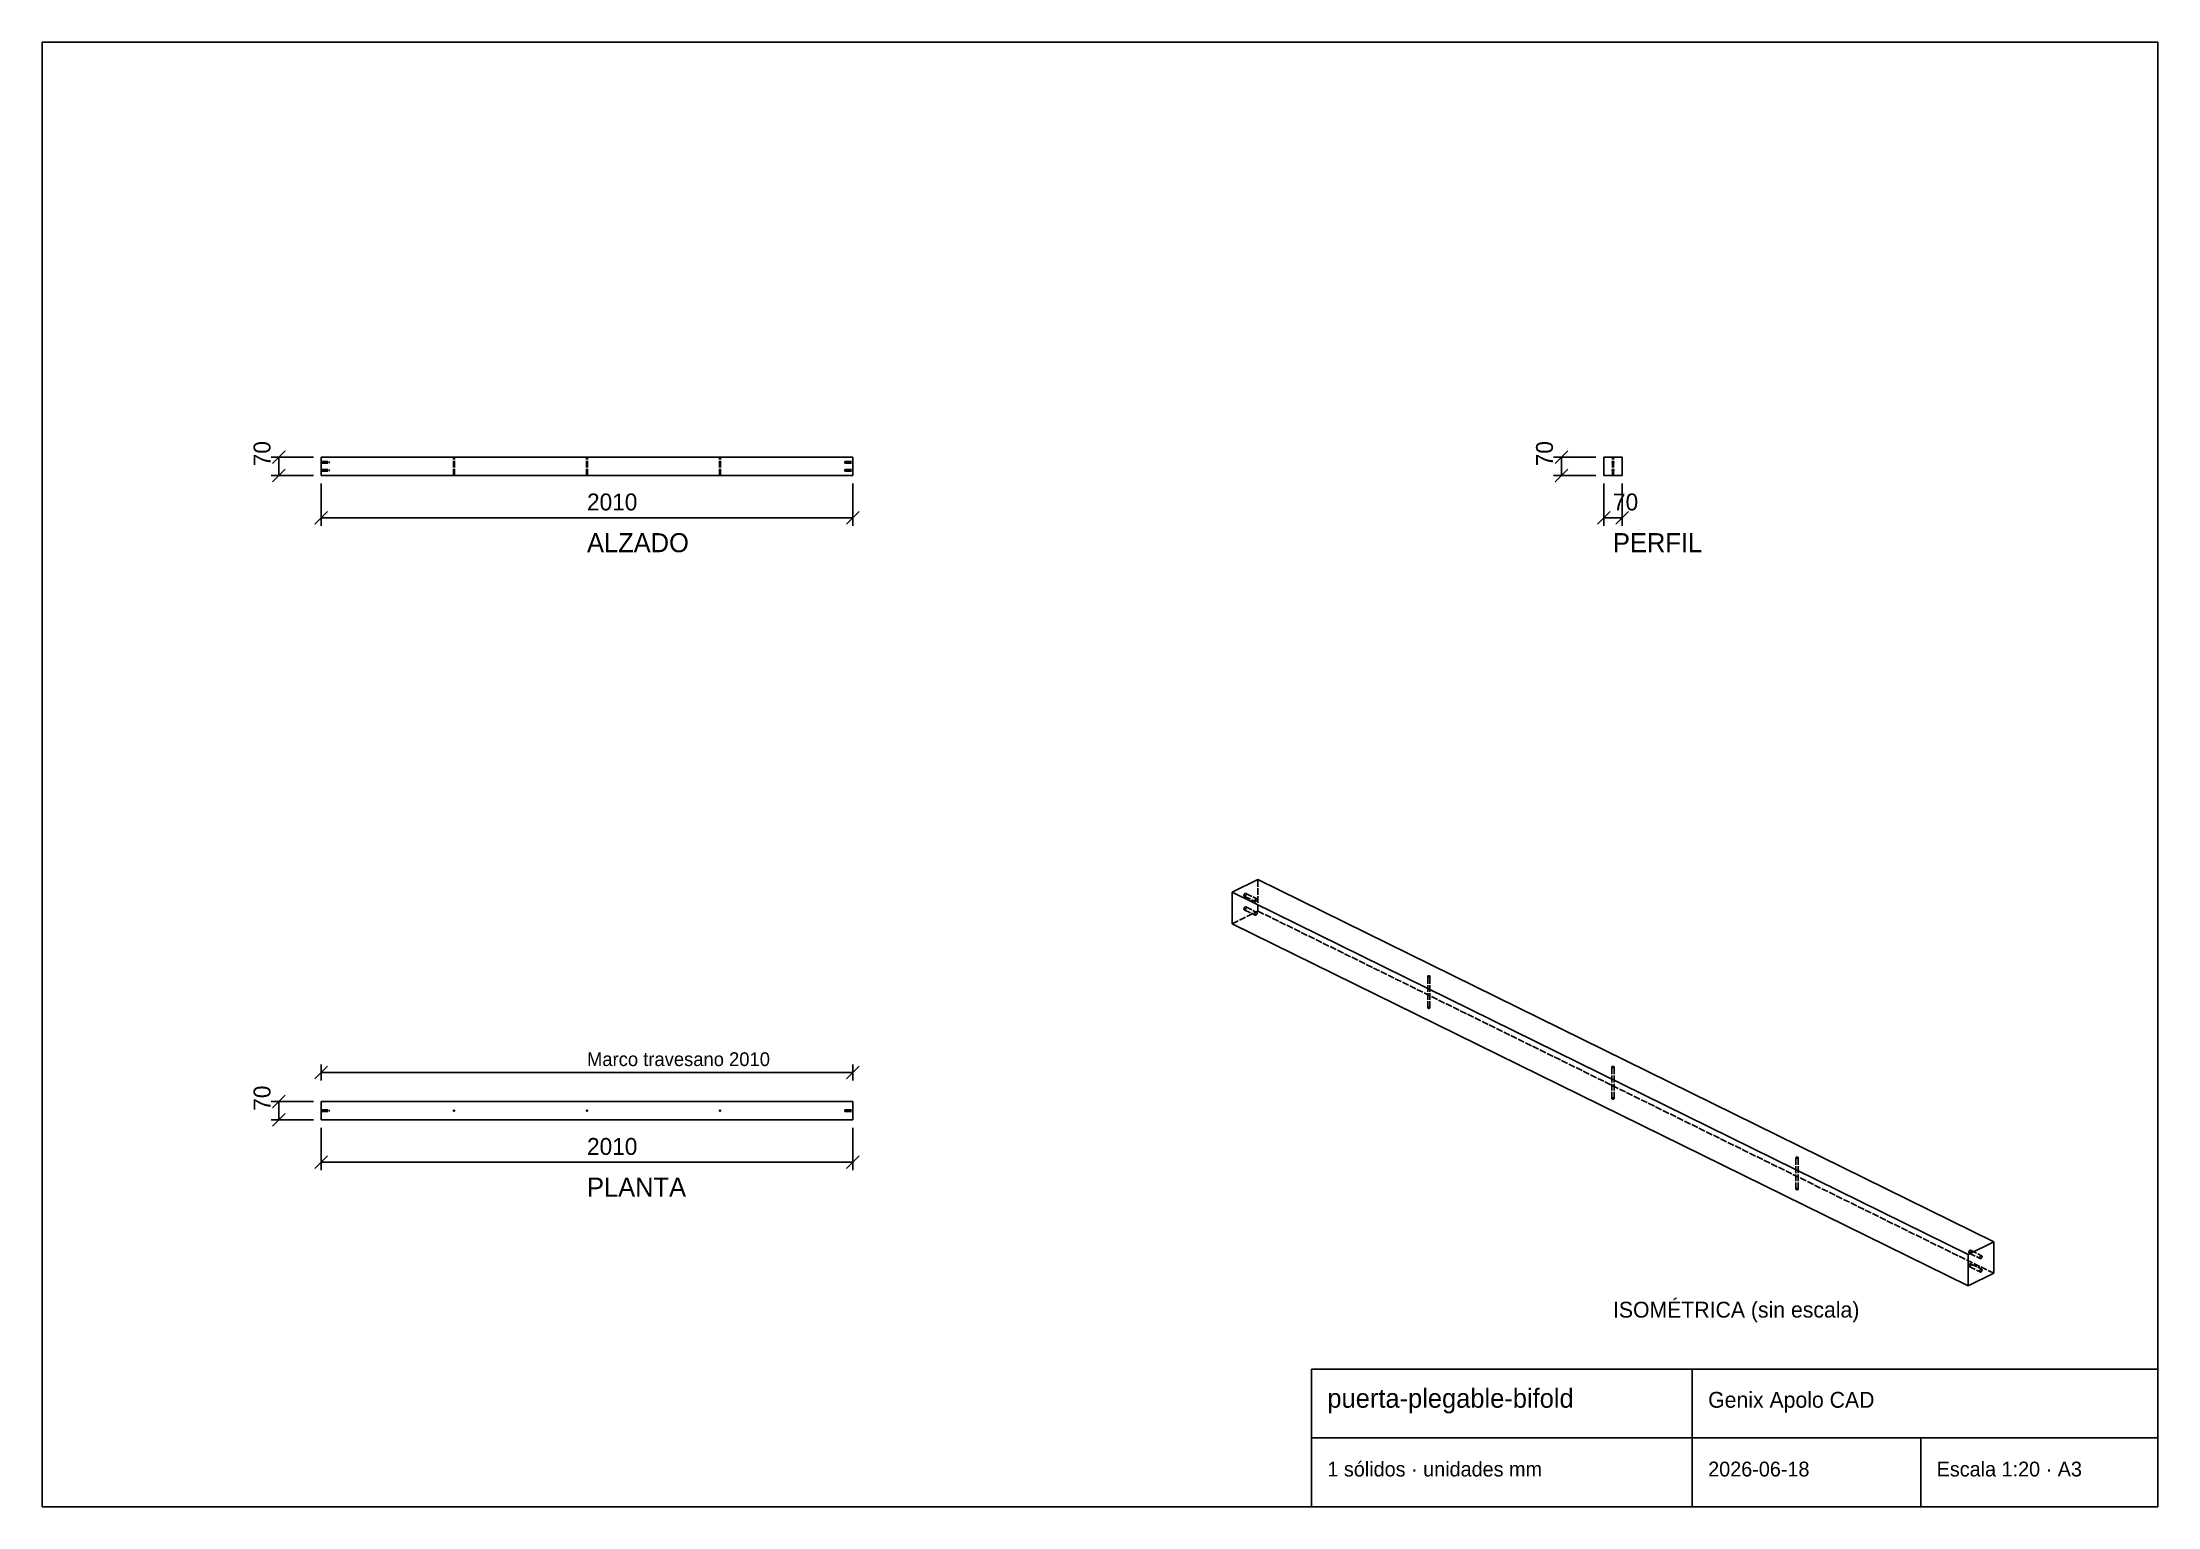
# Model space of a CAD drawing. Header units: metres. Extents: x 10 to 410, y 10 to 287.
import ezdxf

# ---------------------------------------------------------------- set-up
doc = ezdxf.new("R2010")
doc.units = ezdxf.units.M
doc.linetypes.add('DASHED', pattern=[1.524, 1.27, -0.254])
for name, color, linetype in [('COTAS', 5, 'CONTINUOUS'), ('MARCO', 7, 'CONTINUOUS'), ('OCULTA', 8, 'DASHED'), ('VISIBLE', 7, 'CONTINUOUS')]:
    doc.layers.add(name, color=color, linetype=linetype)

msp = doc.modelspace()

# ---------------------------------------------------------------- texts
at = {"layer": 'COTAS'}
for p in [(53.15, 206.8), (295.65, 206.8), (53.15, 84.9)]:
    msp.add_text('70', height=3.2, rotation=90, dxfattribs=at).set_placement(p)
for s, height, p in [('2010', 3.2, (113, 198.45)), ('70', 3.2, (307, 198.45)), ('ALZADO', 3.6, (113, 190.55)), ('PERFIL', 3.6, (307, 190.55)), ('Marco travesano 2010', 2.6, (113, 93.35)), ('2010', 3.2, (113, 76.55)), ('PLANTA', 3.6, (113, 68.65)), ('ISOMÉTRICA (sin escala)', 3, (307, 45.77)), ('puerta-plegable-bifold', 3.6, (253, 28.72)), ('Genix Apolo CAD', 3, (325, 28.72)), ('1 sólidos · unidades mm', 2.8, (253, 15.72)), ('2026-06-18', 2.8, (325, 15.72)), ('Escala 1:20 · A3', 2.8, (368.2, 15.72))]:
    msp.add_text(s, height=height, dxfattribs=at).set_placement(p)

# ---------------------------------------------------------------- linework, layer by layer
at = {"layer": 'COTAS'}
for p, q in [((61.25, 208.55), (53.25, 208.55)), ((53.55, 207.35), (55.95, 209.75)), ((54.75, 205.05), (54.75, 208.55)), ((303.75, 208.55), (295.75, 208.55)), ((296.05, 207.35), (298.45, 209.75)), ((297.25, 205.05), (297.25, 208.55)), ((61.25, 205.05), (53.25, 205.05)), ((53.55, 203.85), (55.95, 206.25)), ((303.75, 205.05), (295.75, 205.05)), ((296.05, 203.85), (298.45, 206.25)), ((62.75, 203.55), (62.75, 195.55)), ((163.25, 203.55), (163.25, 195.55)), ((305.25, 203.55), (305.25, 195.55)), ((308.75, 203.55), (308.75, 195.55)), ((61.55, 195.85), (63.95, 198.25)), ((62.75, 197.05), (163.25, 197.05)), ((162.05, 195.85), (164.45, 198.25)), ((304.05, 195.85), (306.45, 198.25)), ((305.25, 197.05), (308.75, 197.05)), ((307.55, 195.85), (309.95, 198.25)), ((61.55, 90.95), (63.95, 93.35)), ((62.75, 90.65), (62.75, 93.65)), ((62.75, 92.15), (163.25, 92.15)), ((162.05, 90.95), (164.45, 93.35)), ((163.25, 90.65), (163.25, 93.65)), ((61.25, 86.65), (53.25, 86.65)), ((53.55, 85.45), (55.95, 87.85)), ((53.55, 81.95), (55.95, 84.35)), ((54.75, 83.15), (54.75, 86.65)), ((61.25, 83.15), (53.25, 83.15)), ((62.75, 81.65), (62.75, 73.65)), ((163.25, 81.65), (163.25, 73.65)), ((61.55, 73.95), (63.95, 76.35)), ((162.05, 73.95), (164.45, 76.35)), ((62.75, 75.15), (163.25, 75.15))]:
    msp.add_line(p, q, dxfattribs=at)
at = {"layer": 'MARCO'}
for p, q in [((410, 287), (10, 287)), ((10, 287), (10, 10)), ((410, 10), (410, 287)), ((410, 36), (250, 36)), ((250, 36), (250, 10)), ((322, 10), (322, 36)), ((410, 10), (410, 36)), ((250, 23), (410, 23)), ((365.2, 10), (365.2, 23)), ((10, 10), (410, 10)), ((250, 10), (410, 10))]:
    msp.add_line(p, q, dxfattribs=at)
at = {"layer": 'OCULTA'}
for p, q in [((62.75, 205.05), (62.75, 208.55)), ((62.75, 208.55), (163.25, 208.55)), ((87.96, 208.55), (87.74, 208.55)), ((87.74, 208.55), (87.96, 208.55)), ((87.74, 205.05), (87.74, 208.55)), ((87.96, 205.05), (87.96, 208.55)), ((113.11, 208.55), (112.89, 208.55)), ((112.89, 208.55), (113.11, 208.55)), ((112.89, 205.05), (112.89, 208.55)), ((113.11, 205.05), (113.11, 208.55)), ((138.26, 208.55), (138.04, 208.55)), ((138.04, 208.55), (138.26, 208.55)), ((138.04, 205.05), (138.04, 208.55)), ((138.26, 205.05), (138.26, 208.55)), ((163.25, 205.05), (163.25, 208.55)), ((305.25, 205.05), (305.25, 208.55)), ((305.25, 208.55), (308.75, 208.55)), ((307.11, 208.55), (306.89, 208.55)), ((306.89, 208.55), (307, 208.55)), ((307.11, 208.55), (306.89, 208.55)), ((306.89, 208.55), (307, 208.55)), ((307.11, 208.55), (306.89, 208.55)), ((306.89, 208.55), (307, 208.55)), ((306.89, 205.05), (306.89, 208.55)), ((306.89, 205.05), (306.89, 208.55)), ((306.89, 205.05), (306.89, 208.55)), ((307, 208.55), (307.11, 208.55)), ((307, 208.55), (307.11, 208.55)), ((307, 208.55), (307.11, 208.55)), ((307.11, 205.05), (307.11, 208.55)), ((307.11, 205.05), (307.11, 208.55)), ((307.11, 205.05), (307.11, 208.55)), ((308.75, 205.05), (308.75, 208.55)), ((62.75, 207.4), (62.75, 207.7)), ((62.75, 207.7), (62.75, 207.4)), ((62.75, 207.7), (64.25, 207.7)), ((62.75, 207.4), (64.25, 207.4)), ((62.75, 205.9), (62.75, 206.2)), ((62.75, 206.2), (62.75, 205.9)), ((62.75, 206.2), (64.25, 206.2)), ((62.75, 205.9), (64.25, 205.9)), ((62.75, 205.05), (163.25, 205.05)), ((64.25, 207.4), (64.25, 207.7)), ((64.25, 207.7), (64.25, 207.4)), ((64.25, 205.9), (64.25, 206.2)), ((64.25, 206.2), (64.25, 205.9)), ((87.96, 205.05), (87.74, 205.05)), ((87.74, 205.05), (87.96, 205.05)), ((113.11, 205.05), (112.89, 205.05)), ((112.89, 205.05), (113.11, 205.05)), ((138.26, 205.05), (138.04, 205.05)), ((138.04, 205.05), (138.26, 205.05)), ((161.75, 207.4), (161.75, 207.7)), ((161.75, 207.7), (161.75, 207.4)), ((161.75, 207.7), (163.25, 207.7)), ((161.75, 207.4), (163.25, 207.4)), ((161.75, 205.9), (161.75, 206.2)), ((161.75, 206.2), (161.75, 205.9)), ((161.75, 206.2), (163.25, 206.2)), ((161.75, 205.9), (163.25, 205.9)), ((163.25, 207.4), (163.25, 207.7)), ((163.25, 207.7), (163.25, 207.4)), ((163.25, 205.9), (163.25, 206.2)), ((163.25, 206.2), (163.25, 205.9)), ((305.25, 205.05), (308.75, 205.05)), ((306.86, 207.59), (306.85, 207.55)), ((306.86, 207.59), (306.85, 207.55)), ((306.86, 207.59), (306.85, 207.55)), ((306.85, 207.55), (306.86, 207.51)), ((306.85, 207.55), (306.86, 207.51)), ((306.85, 207.55), (306.86, 207.51)), ((306.86, 206.09), (306.85, 206.05)), ((306.86, 206.09), (306.85, 206.05)), ((306.86, 206.09), (306.85, 206.05)), ((306.85, 206.05), (306.86, 206.01)), ((306.85, 206.05), (306.86, 206.01)), ((306.85, 206.05), (306.86, 206.01)), ((306.87, 207.62), (306.86, 207.59)), ((306.87, 207.62), (306.86, 207.59)), ((306.87, 207.62), (306.86, 207.59)), ((306.86, 207.51), (306.87, 207.47)), ((306.86, 207.51), (306.87, 207.47)), ((306.86, 207.51), (306.87, 207.47)), ((306.87, 206.12), (306.86, 206.09)), ((306.87, 206.12), (306.86, 206.09)), ((306.87, 206.12), (306.86, 206.09)), ((306.86, 206.01), (306.87, 205.97)), ((306.86, 206.01), (306.87, 205.97)), ((306.86, 206.01), (306.87, 205.97)), ((306.89, 207.66), (306.87, 207.62)), ((306.89, 207.66), (306.87, 207.62)), ((306.89, 207.66), (306.87, 207.62)), ((306.87, 207.47), (306.89, 207.44)), ((306.87, 207.47), (306.89, 207.44)), ((306.87, 207.47), (306.89, 207.44)), ((306.89, 206.16), (306.87, 206.12)), ((306.89, 206.16), (306.87, 206.12)), ((306.89, 206.16), (306.87, 206.12)), ((306.87, 205.97), (306.89, 205.94)), ((306.87, 205.97), (306.89, 205.94)), ((306.87, 205.97), (306.89, 205.94)), ((306.93, 207.68), (306.89, 207.66)), ((306.93, 207.68), (306.89, 207.66)), ((306.93, 207.68), (306.89, 207.66)), ((306.89, 207.44), (306.93, 207.42)), ((306.89, 207.44), (306.93, 207.42)), ((306.89, 207.44), (306.93, 207.42)), ((306.93, 206.18), (306.89, 206.16)), ((306.93, 206.18), (306.89, 206.16)), ((306.93, 206.18), (306.89, 206.16)), ((306.89, 205.94), (306.93, 205.92)), ((306.89, 205.94), (306.93, 205.92)), ((306.89, 205.94), (306.93, 205.92)), ((307.11, 205.05), (306.89, 205.05)), ((306.89, 205.05), (307, 205.05)), ((307.11, 205.05), (306.89, 205.05)), ((306.89, 205.05), (307, 205.05)), ((307.11, 205.05), (306.89, 205.05)), ((306.89, 205.05), (307, 205.05)), ((306.96, 207.69), (306.93, 207.68)), ((306.96, 207.69), (306.93, 207.68)), ((306.96, 207.69), (306.93, 207.68)), ((306.93, 207.42), (306.96, 207.41)), ((306.93, 207.42), (306.96, 207.41)), ((306.93, 207.42), (306.96, 207.41)), ((306.96, 206.19), (306.93, 206.18)), ((306.96, 206.19), (306.93, 206.18)), ((306.96, 206.19), (306.93, 206.18)), ((306.93, 205.92), (306.96, 205.91)), ((306.93, 205.92), (306.96, 205.91)), ((306.93, 205.92), (306.96, 205.91)), ((307, 207.7), (306.96, 207.69)), ((307, 207.7), (306.96, 207.69)), ((307, 207.7), (306.96, 207.69)), ((306.96, 207.41), (307, 207.4)), ((306.96, 207.41), (307, 207.4)), ((306.96, 207.41), (307, 207.4)), ((307, 206.2), (306.96, 206.19)), ((307, 206.2), (306.96, 206.19)), ((307, 206.2), (306.96, 206.19)), ((306.96, 205.91), (307, 205.9)), ((306.96, 205.91), (307, 205.9)), ((306.96, 205.91), (307, 205.9)), ((307.04, 207.69), (307, 207.7)), ((307.04, 207.69), (307, 207.7)), ((307.04, 207.69), (307, 207.7)), ((307, 207.4), (307.04, 207.41)), ((307, 207.4), (307.04, 207.41)), ((307, 207.4), (307.04, 207.41)), ((307.04, 206.19), (307, 206.2)), ((307.04, 206.19), (307, 206.2)), ((307.04, 206.19), (307, 206.2)), ((307, 205.9), (307.04, 205.91)), ((307, 205.9), (307.04, 205.91)), ((307, 205.9), (307.04, 205.91)), ((307, 205.05), (307.11, 205.05)), ((307, 205.05), (307.11, 205.05)), ((307, 205.05), (307.11, 205.05)), ((307.07, 207.68), (307.04, 207.69)), ((307.07, 207.68), (307.04, 207.69)), ((307.07, 207.68), (307.04, 207.69)), ((307.04, 207.41), (307.07, 207.42)), ((307.04, 207.41), (307.07, 207.42)), ((307.04, 207.41), (307.07, 207.42)), ((307.07, 206.18), (307.04, 206.19)), ((307.07, 206.18), (307.04, 206.19)), ((307.07, 206.18), (307.04, 206.19)), ((307.04, 205.91), (307.07, 205.92)), ((307.04, 205.91), (307.07, 205.92)), ((307.04, 205.91), (307.07, 205.92)), ((307.11, 207.66), (307.07, 207.68)), ((307.11, 207.66), (307.07, 207.68)), ((307.11, 207.66), (307.07, 207.68)), ((307.07, 207.42), (307.11, 207.44)), ((307.07, 207.42), (307.11, 207.44)), ((307.07, 207.42), (307.11, 207.44)), ((307.11, 206.16), (307.07, 206.18)), ((307.11, 206.16), (307.07, 206.18)), ((307.11, 206.16), (307.07, 206.18)), ((307.07, 205.92), (307.11, 205.94)), ((307.07, 205.92), (307.11, 205.94)), ((307.07, 205.92), (307.11, 205.94)), ((307.13, 207.62), (307.11, 207.66)), ((307.13, 207.62), (307.11, 207.66)), ((307.13, 207.62), (307.11, 207.66)), ((307.11, 207.44), (307.13, 207.47)), ((307.11, 207.44), (307.13, 207.47)), ((307.11, 207.44), (307.13, 207.47)), ((307.13, 206.12), (307.11, 206.16)), ((307.13, 206.12), (307.11, 206.16)), ((307.13, 206.12), (307.11, 206.16)), ((307.11, 205.94), (307.13, 205.97)), ((307.11, 205.94), (307.13, 205.97)), ((307.11, 205.94), (307.13, 205.97)), ((307.14, 207.59), (307.13, 207.62)), ((307.14, 207.59), (307.13, 207.62)), ((307.14, 207.59), (307.13, 207.62)), ((307.13, 207.47), (307.14, 207.51)), ((307.13, 207.47), (307.14, 207.51)), ((307.13, 207.47), (307.14, 207.51)), ((307.14, 206.09), (307.13, 206.12)), ((307.14, 206.09), (307.13, 206.12)), ((307.14, 206.09), (307.13, 206.12)), ((307.13, 205.97), (307.14, 206.01)), ((307.13, 205.97), (307.14, 206.01)), ((307.13, 205.97), (307.14, 206.01)), ((307.15, 207.55), (307.14, 207.59)), ((307.15, 207.55), (307.14, 207.59)), ((307.15, 207.55), (307.14, 207.59)), ((307.14, 207.51), (307.15, 207.55)), ((307.14, 207.51), (307.15, 207.55)), ((307.14, 207.51), (307.15, 207.55)), ((307.15, 206.05), (307.14, 206.09)), ((307.15, 206.05), (307.14, 206.09)), ((307.15, 206.05), (307.14, 206.09)), ((307.14, 206.01), (307.15, 206.05)), ((307.14, 206.01), (307.15, 206.05)), ((307.14, 206.01), (307.15, 206.05)), ((239.85, 122.67), (239.85, 128.63)), ((237.23, 125.73), (237.22, 125.7)), ((237.22, 125.7), (237.22, 125.67)), ((237.22, 125.67), (237.22, 125.63)), ((237.22, 125.63), (237.22, 125.6)), ((237.22, 125.6), (237.22, 125.57)), ((237.22, 125.57), (237.23, 125.54)), ((237.24, 125.76), (237.23, 125.73)), ((237.23, 125.54), (237.25, 125.51)), ((237.25, 125.79), (237.24, 125.76)), ((237.26, 125.82), (237.25, 125.79)), ((237.25, 125.51), (237.27, 125.49)), ((237.28, 125.84), (237.26, 125.82)), ((237.27, 125.49), (237.29, 125.47)), ((237.29, 125.87), (237.28, 125.84)), ((237.31, 125.9), (237.29, 125.87)), ((237.29, 125.47), (237.3, 125.47)), ((237.29, 125.47), (239.37, 124.45)), ((237.3, 125.47), (237.3, 125.47)), ((237.3, 125.47), (237.31, 125.47)), ((237.33, 125.92), (237.31, 125.9)), ((237.31, 125.47), (237.31, 125.46)), ((237.31, 125.46), (237.32, 125.46)), ((237.32, 125.46), (237.33, 125.46)), ((237.35, 125.94), (237.33, 125.92)), ((237.33, 125.46), (237.33, 125.46)), ((237.33, 125.46), (237.34, 125.46)), ((237.34, 125.46), (237.34, 125.46)), ((237.34, 125.46), (237.35, 125.46)), ((237.38, 125.96), (237.35, 125.94)), ((237.35, 125.46), (237.35, 125.46)), ((237.35, 125.46), (237.36, 125.46)), ((237.36, 125.46), (237.36, 125.46)), ((237.36, 125.46), (237.37, 125.46)), ((237.37, 125.46), (237.38, 125.46)), ((237.4, 125.98), (237.38, 125.96)), ((237.38, 125.46), (237.39, 125.47)), ((237.38, 125.46), (237.38, 125.46)), ((237.39, 125.47), (237.39, 125.47)), ((237.39, 125.47), (237.4, 125.47)), ((237.43, 125.99), (237.4, 125.98)), ((237.4, 125.47), (237.4, 125.47)), ((237.4, 125.47), (237.41, 125.47)), ((237.41, 125.47), (237.41, 125.48)), ((237.41, 125.48), (237.42, 125.48)), ((237.42, 125.48), (237.45, 125.49)), ((237.42, 125.48), (237.42, 125.48)), ((237.46, 126.01), (237.43, 125.99)), ((237.45, 125.49), (237.47, 125.51)), ((237.49, 126.01), (237.46, 126.01)), ((237.47, 125.51), (237.49, 125.52)), ((237.52, 126.01), (237.49, 126.01)), ((237.49, 125.52), (237.51, 125.54)), ((237.51, 125.54), (237.52, 125.56)), ((237.55, 126), (237.52, 126.01)), ((237.52, 125.56), (237.54, 125.58)), ((237.54, 125.58), (237.55, 125.6)), ((237.57, 125.99), (237.55, 126)), ((237.55, 126), (239.63, 124.98)), ((237.55, 125.6), (237.57, 125.62)), ((237.59, 125.97), (237.57, 125.99)), ((237.57, 125.62), (237.58, 125.65)), ((237.58, 125.65), (237.59, 125.67)), ((237.61, 125.95), (237.59, 125.97)), ((237.59, 125.67), (237.6, 125.69)), ((237.6, 125.69), (237.61, 125.72)), ((237.62, 125.92), (237.61, 125.95)), ((237.61, 125.72), (237.62, 125.74)), ((237.62, 125.9), (237.62, 125.92)), ((237.63, 125.87), (237.62, 125.9)), ((237.62, 125.77), (237.63, 125.79)), ((237.62, 125.74), (237.62, 125.77)), ((237.63, 125.85), (237.63, 125.87)), ((237.63, 125.82), (237.63, 125.85)), ((237.63, 125.79), (237.63, 125.82)), ((239.3, 124.67), (239.29, 124.64)), ((239.29, 124.64), (239.29, 124.61)), ((239.29, 124.61), (239.29, 124.58)), ((239.29, 124.58), (239.3, 124.55)), ((239.31, 124.73), (239.3, 124.7)), ((239.3, 124.7), (239.3, 124.67)), ((239.3, 124.55), (239.31, 124.52)), ((239.32, 124.76), (239.31, 124.73)), ((239.31, 124.52), (239.32, 124.49)), ((239.34, 124.79), (239.32, 124.76)), ((239.32, 124.49), (239.34, 124.47)), ((239.35, 124.82), (239.34, 124.79)), ((239.34, 124.47), (239.37, 124.45)), ((239.37, 124.85), (239.35, 124.82)), ((239.39, 124.87), (239.37, 124.85)), ((239.37, 124.45), (239.38, 124.45)), ((239.38, 124.45), (239.38, 124.45)), ((239.38, 124.45), (239.39, 124.44)), ((239.41, 124.9), (239.39, 124.87)), ((239.39, 124.44), (239.39, 124.44)), ((239.39, 124.44), (239.4, 124.44)), ((239.4, 124.44), (239.4, 124.44)), ((239.4, 124.44), (239.41, 124.44)), ((239.43, 124.92), (239.41, 124.9)), ((239.41, 124.44), (239.41, 124.44)), ((239.41, 124.44), (239.42, 124.44)), ((239.42, 124.44), (239.42, 124.44)), ((239.42, 124.44), (239.43, 124.44)), ((239.45, 124.94), (239.43, 124.92)), ((239.43, 124.44), (239.44, 124.44)), ((239.44, 124.44), (239.44, 124.44)), ((239.44, 124.44), (239.45, 124.44)), ((239.48, 124.96), (239.45, 124.94)), ((239.45, 124.44), (239.45, 124.44)), ((239.45, 124.44), (239.46, 124.44)), ((239.46, 124.44), (239.46, 124.44)), ((239.46, 124.44), (239.47, 124.44)), ((239.47, 124.44), (239.47, 124.45)), ((239.47, 124.45), (239.48, 124.45)), ((239.51, 124.97), (239.48, 124.96)), ((239.48, 124.45), (239.48, 124.45)), ((239.48, 124.45), (239.49, 124.45)), ((239.49, 124.45), (239.5, 124.46)), ((239.49, 124.45), (239.49, 124.45)), ((239.5, 124.46), (239.52, 124.47)), ((239.54, 124.98), (239.51, 124.97)), ((239.52, 124.47), (239.54, 124.48)), ((239.57, 124.99), (239.54, 124.98)), ((239.54, 124.48), (239.56, 124.5)), ((239.56, 124.5), (239.58, 124.52)), ((239.6, 124.99), (239.57, 124.99)), ((239.58, 124.52), (239.6, 124.54)), ((239.63, 124.98), (239.6, 124.99)), ((239.6, 124.54), (239.62, 124.56)), ((239.62, 124.56), (239.63, 124.58)), ((239.65, 124.96), (239.63, 124.98)), ((239.63, 124.58), (239.64, 124.6)), ((239.64, 124.6), (239.66, 124.62)), ((239.67, 124.94), (239.65, 124.96)), ((239.66, 124.62), (239.67, 124.65)), ((239.68, 124.92), (239.67, 124.94)), ((239.67, 124.65), (239.68, 124.67)), ((239.69, 124.9), (239.68, 124.92)), ((239.68, 124.67), (239.69, 124.7)), ((239.7, 124.87), (239.69, 124.9)), ((239.69, 124.72), (239.7, 124.75)), ((239.69, 124.7), (239.69, 124.72)), ((239.71, 124.85), (239.7, 124.87)), ((239.7, 124.77), (239.71, 124.8)), ((239.7, 124.75), (239.7, 124.77)), ((239.71, 124.82), (239.71, 124.85)), ((239.71, 124.8), (239.71, 124.82)), ((235, 120.28), (239.85, 122.67)), ((237.23, 123.17), (237.22, 123.14)), ((237.22, 123.14), (237.22, 123.11)), ((237.22, 123.11), (237.22, 123.08)), ((237.22, 123.08), (237.22, 123.05)), ((237.22, 123.05), (237.22, 123.01)), ((237.22, 123.01), (237.23, 122.98)), ((237.24, 123.2), (237.23, 123.17)), ((237.23, 122.98), (237.25, 122.96)), ((237.25, 123.23), (237.24, 123.2)), ((237.26, 123.26), (237.25, 123.23)), ((237.25, 122.96), (237.27, 122.93)), ((237.28, 123.29), (237.26, 123.26)), ((237.27, 122.93), (237.29, 122.92)), ((237.29, 123.31), (237.28, 123.29)), ((237.31, 123.34), (237.29, 123.31)), ((237.29, 122.92), (237.3, 122.91)), ((237.29, 122.92), (239.37, 121.89)), ((237.3, 122.91), (237.3, 122.91)), ((237.3, 122.91), (237.31, 122.91)), ((237.33, 123.36), (237.31, 123.34)), ((237.31, 122.91), (237.31, 122.91)), ((237.31, 122.91), (237.32, 122.91)), ((237.32, 122.91), (237.33, 122.91)), ((237.35, 123.39), (237.33, 123.36)), ((237.33, 122.91), (237.33, 122.9)), ((237.33, 122.9), (237.34, 122.9)), ((237.34, 122.9), (237.34, 122.9)), ((237.34, 122.9), (237.35, 122.9)), ((237.38, 123.41), (237.35, 123.39)), ((237.35, 122.9), (237.35, 122.9)), ((237.35, 122.9), (237.36, 122.9)), ((237.36, 122.9), (237.37, 122.91)), ((237.36, 122.9), (237.36, 122.9)), ((237.37, 122.91), (237.38, 122.91)), ((237.4, 123.42), (237.38, 123.41)), ((237.38, 122.91), (237.38, 122.91)), ((237.38, 122.91), (237.39, 122.91)), ((237.39, 122.91), (237.39, 122.91)), ((237.39, 122.91), (237.4, 122.91)), ((237.43, 123.44), (237.4, 123.42)), ((237.4, 122.91), (237.41, 122.92)), ((237.4, 122.91), (237.4, 122.91)), ((237.41, 122.92), (237.41, 122.92)), ((237.41, 122.92), (237.42, 122.92)), ((237.42, 122.92), (237.45, 122.94)), ((237.42, 122.92), (237.42, 122.92)), ((237.46, 123.45), (237.43, 123.44)), ((237.45, 122.94), (237.47, 122.95)), ((237.49, 123.45), (237.46, 123.45)), ((237.47, 122.95), (237.49, 122.97)), ((237.52, 123.45), (237.49, 123.45)), ((237.49, 122.97), (237.51, 122.99)), ((237.51, 122.99), (237.52, 123)), ((237.55, 123.44), (237.52, 123.45)), ((237.52, 123), (237.54, 123.02)), ((237.54, 123.02), (237.55, 123.05)), ((237.57, 123.43), (237.55, 123.44)), ((237.55, 123.44), (239.63, 122.42)), ((237.55, 123.05), (237.57, 123.07)), ((237.59, 123.41), (237.57, 123.43)), ((237.57, 123.07), (237.58, 123.09)), ((237.58, 123.09), (237.59, 123.11)), ((237.61, 123.39), (237.59, 123.41)), ((237.59, 123.11), (237.6, 123.14)), ((237.6, 123.14), (237.61, 123.16)), ((237.62, 123.36), (237.61, 123.39)), ((237.61, 123.16), (237.62, 123.19)), ((237.62, 123.34), (237.62, 123.36)), ((237.63, 123.31), (237.62, 123.34)), ((237.62, 123.21), (237.63, 123.24)), ((237.62, 123.19), (237.62, 123.21)), ((237.63, 123.29), (237.63, 123.31)), ((237.63, 123.26), (237.63, 123.29)), ((237.63, 123.24), (237.63, 123.26)), ((239.3, 122.12), (239.29, 122.09)), ((239.29, 122.09), (239.29, 122.05)), ((239.29, 122.05), (239.29, 122.02)), ((239.29, 122.02), (239.3, 121.99)), ((239.31, 122.18), (239.3, 122.15)), ((239.3, 122.15), (239.3, 122.12)), ((239.3, 121.99), (239.31, 121.96)), ((239.32, 122.21), (239.31, 122.18)), ((239.31, 121.96), (239.32, 121.93)), ((239.34, 122.24), (239.32, 122.21)), ((239.32, 121.93), (239.34, 121.91)), ((239.35, 122.26), (239.34, 122.24)), ((239.34, 121.91), (239.37, 121.89)), ((239.37, 122.29), (239.35, 122.26)), ((239.39, 122.32), (239.37, 122.29)), ((239.37, 121.89), (239.38, 121.89)), ((239.38, 121.89), (239.38, 121.89)), ((239.38, 121.89), (239.39, 121.89)), ((239.41, 122.34), (239.39, 122.32)), ((239.39, 121.89), (239.39, 121.89)), ((239.39, 121.89), (239.4, 121.88)), ((239.4, 121.88), (239.4, 121.88)), ((239.4, 121.88), (239.41, 121.88)), ((239.43, 122.36), (239.41, 122.34)), ((239.41, 121.88), (239.41, 121.88)), ((239.41, 121.88), (239.42, 121.88)), ((239.42, 121.88), (239.42, 121.88)), ((239.42, 121.88), (239.43, 121.88)), ((239.45, 122.38), (239.43, 122.36)), ((239.43, 121.88), (239.44, 121.88)), ((239.44, 121.88), (239.44, 121.88)), ((239.44, 121.88), (239.45, 121.88)), ((239.48, 122.4), (239.45, 122.38)), ((239.45, 121.88), (239.46, 121.89)), ((239.45, 121.88), (239.45, 121.88)), ((239.46, 121.89), (239.46, 121.89)), ((239.46, 121.89), (239.47, 121.89)), ((239.47, 121.89), (239.47, 121.89)), ((239.47, 121.89), (239.48, 121.89)), ((239.51, 122.42), (239.48, 122.4)), ((239.48, 121.89), (239.49, 121.9)), ((239.48, 121.89), (239.48, 121.89)), ((239.49, 121.9), (239.49, 121.9)), ((239.49, 121.9), (239.5, 121.9)), ((239.5, 121.9), (239.52, 121.91)), ((239.54, 122.43), (239.51, 122.42)), ((239.52, 121.91), (239.54, 121.93)), ((239.57, 122.43), (239.54, 122.43)), ((239.54, 121.93), (239.56, 121.94)), ((239.56, 121.94), (239.58, 121.96)), ((239.6, 122.43), (239.57, 122.43)), ((239.58, 121.96), (239.6, 121.98)), ((239.63, 122.42), (239.6, 122.43)), ((239.6, 121.98), (239.62, 122)), ((239.62, 122), (239.63, 122.02)), ((239.65, 122.41), (239.63, 122.42)), ((239.63, 122.02), (239.64, 122.04)), ((239.64, 122.04), (239.66, 122.07)), ((239.67, 122.39), (239.65, 122.41)), ((239.66, 122.07), (239.67, 122.09)), ((239.68, 122.37), (239.67, 122.39)), ((239.67, 122.09), (239.68, 122.11)), ((239.69, 122.34), (239.68, 122.37)), ((239.68, 122.11), (239.69, 122.14)), ((239.7, 122.32), (239.69, 122.34)), ((239.69, 122.16), (239.7, 122.19)), ((239.69, 122.14), (239.69, 122.16)), ((239.71, 122.29), (239.7, 122.32)), ((239.7, 122.21), (239.71, 122.24)), ((239.7, 122.19), (239.7, 122.21)), ((239.71, 122.27), (239.71, 122.29)), ((239.71, 122.24), (239.71, 122.27)), ((239.85, 122.67), (379, 54.15)), ((271.96, 104.36), (271.96, 110.33)), ((272.4, 104.36), (272.4, 110.33)), ((271.97, 104.4), (271.96, 104.38)), ((271.96, 104.38), (271.96, 104.36)), ((271.96, 104.36), (271.96, 104.35)), ((271.96, 104.35), (271.97, 104.33)), ((271.99, 104.42), (271.97, 104.4)), ((271.97, 104.33), (271.98, 104.32)), ((271.98, 104.32), (271.99, 104.3)), ((272.01, 104.43), (271.99, 104.42)), ((271.99, 104.3), (272.01, 104.29)), ((272.03, 104.44), (272.01, 104.43)), ((272.01, 104.29), (272.02, 104.29)), ((272.02, 104.29), (272.04, 104.28)), ((272.05, 104.45), (272.03, 104.44)), ((272.04, 104.28), (272.06, 104.27)), ((272.07, 104.46), (272.05, 104.45)), ((272.06, 104.27), (272.07, 104.27)), ((272.09, 104.46), (272.07, 104.46)), ((272.07, 104.27), (272.09, 104.26)), ((272.11, 104.47), (272.09, 104.46)), ((272.09, 104.26), (272.11, 104.26)), ((272.13, 104.47), (272.11, 104.47)), ((272.11, 104.26), (272.12, 104.26)), ((272.12, 104.26), (272.14, 104.26)), ((272.15, 104.47), (272.13, 104.47)), ((272.14, 104.26), (272.16, 104.25)), ((272.18, 104.47), (272.15, 104.47)), ((272.16, 104.25), (272.18, 104.25)), ((272.2, 104.47), (272.18, 104.47)), ((272.18, 104.25), (272.2, 104.25)), ((272.22, 104.47), (272.2, 104.47)), ((272.2, 104.25), (272.21, 104.26)), ((272.21, 104.26), (272.23, 104.26)), ((272.24, 104.47), (272.22, 104.47)), ((272.23, 104.26), (272.25, 104.26)), ((272.26, 104.46), (272.24, 104.47)), ((272.25, 104.26), (272.27, 104.26)), ((272.29, 104.46), (272.26, 104.46)), ((272.27, 104.26), (272.28, 104.27)), ((272.28, 104.27), (272.3, 104.27)), ((272.31, 104.45), (272.29, 104.46)), ((272.3, 104.27), (272.32, 104.28)), ((272.33, 104.44), (272.31, 104.45)), ((272.32, 104.28), (272.33, 104.29)), ((272.35, 104.43), (272.33, 104.44)), ((272.33, 104.29), (272.34, 104.29)), ((272.34, 104.29), (272.34, 104.29)), ((272.34, 104.29), (272.34, 104.29)), ((272.34, 104.29), (272.35, 104.29)), ((272.37, 104.42), (272.35, 104.43)), ((272.35, 104.29), (272.35, 104.3)), ((272.35, 104.3), (272.36, 104.3)), ((272.36, 104.3), (272.37, 104.31)), ((272.36, 104.3), (272.36, 104.3)), ((272.36, 104.3), (272.36, 104.3)), ((272.38, 104.4), (272.37, 104.42)), ((272.37, 104.31), (272.38, 104.32)), ((272.37, 104.31), (272.37, 104.31)), ((272.37, 104.31), (272.37, 104.31)), ((272.39, 104.38), (272.38, 104.4)), ((272.38, 104.32), (272.38, 104.33)), ((272.38, 104.33), (272.39, 104.33)), ((272.38, 104.32), (272.38, 104.32)), ((272.38, 104.32), (272.38, 104.32)), ((272.4, 104.36), (272.39, 104.38)), ((272.39, 104.34), (272.39, 104.35)), ((272.39, 104.35), (272.4, 104.35)), ((272.39, 104.33), (272.39, 104.34)), ((272.39, 104.34), (272.39, 104.34)), ((272.39, 104.33), (272.39, 104.33)), ((272.4, 104.35), (272.4, 104.36)), ((272.4, 104.36), (272.4, 104.36)), ((272.4, 104.35), (272.4, 104.35)), ((306.78, 87.22), (306.78, 93.18)), ((307.22, 87.22), (307.22, 93.18)), ((62.75, 83.15), (62.75, 86.65)), ((62.75, 86.65), (163.25, 86.65)), ((62.75, 84.9), (62.75, 85.05)), ((62.75, 85.05), (62.75, 84.75)), ((62.75, 84.9), (62.75, 85.05)), ((62.75, 85.05), (62.75, 84.75)), ((62.75, 85.05), (64.25, 85.05)), ((62.75, 85.05), (64.25, 85.05)), ((62.75, 84.75), (62.75, 84.9)), ((62.75, 84.75), (62.75, 84.9)), ((62.75, 84.75), (64.25, 84.75)), ((62.75, 84.75), (64.25, 84.75)), ((64.25, 84.9), (64.25, 85.05)), ((64.25, 85.05), (64.25, 84.75)), ((64.25, 84.9), (64.25, 85.05)), ((64.25, 85.05), (64.25, 84.75)), ((64.25, 84.75), (64.25, 84.9)), ((64.25, 84.75), (64.25, 84.9)), ((87.75, 84.96), (87.74, 84.93)), ((87.74, 84.93), (87.74, 84.9)), ((87.74, 84.9), (87.74, 84.87)), ((87.74, 84.87), (87.75, 84.84)), ((87.77, 84.98), (87.75, 84.96)), ((87.75, 84.84), (87.77, 84.82)), ((87.79, 85), (87.77, 84.98)), ((87.77, 84.82), (87.79, 84.8)), ((87.82, 85.01), (87.79, 85)), ((87.79, 84.8), (87.82, 84.79)), ((87.85, 85.01), (87.82, 85.01)), ((87.82, 84.79), (87.85, 84.79)), ((87.88, 85.01), (87.85, 85.01)), ((87.85, 84.79), (87.88, 84.79)), ((87.91, 85), (87.88, 85.01)), ((87.88, 84.79), (87.91, 84.8)), ((87.93, 84.98), (87.91, 85)), ((87.91, 84.8), (87.93, 84.82)), ((87.95, 84.96), (87.93, 84.98)), ((87.93, 84.82), (87.95, 84.84)), ((87.96, 84.93), (87.95, 84.96)), ((87.95, 84.84), (87.96, 84.87)), ((87.96, 84.9), (87.96, 84.93)), ((87.96, 84.87), (87.96, 84.9)), ((112.9, 84.96), (112.89, 84.93)), ((112.89, 84.93), (112.89, 84.9)), ((112.89, 84.9), (112.89, 84.87)), ((112.89, 84.87), (112.9, 84.84)), ((112.92, 84.98), (112.9, 84.96)), ((112.9, 84.84), (112.92, 84.82)), ((112.94, 85), (112.92, 84.98)), ((112.92, 84.82), (112.94, 84.8)), ((112.97, 85.01), (112.94, 85)), ((112.94, 84.8), (112.97, 84.79)), ((113, 85.01), (112.97, 85.01)), ((112.97, 84.79), (113, 84.79)), ((113.03, 85.01), (113, 85.01)), ((113, 84.79), (113.03, 84.79)), ((113.06, 85), (113.03, 85.01)), ((113.03, 84.79), (113.06, 84.8)), ((113.08, 84.98), (113.06, 85)), ((113.06, 84.8), (113.08, 84.82)), ((113.1, 84.96), (113.08, 84.98)), ((113.08, 84.82), (113.1, 84.84)), ((113.11, 84.93), (113.1, 84.96)), ((113.1, 84.84), (113.11, 84.87)), ((113.11, 84.9), (113.11, 84.93)), ((113.11, 84.87), (113.11, 84.9)), ((138.05, 84.96), (138.04, 84.93)), ((138.04, 84.93), (138.04, 84.9)), ((138.04, 84.9), (138.04, 84.87)), ((138.04, 84.87), (138.05, 84.84)), ((138.07, 84.98), (138.05, 84.96)), ((138.05, 84.84), (138.07, 84.82)), ((138.09, 85), (138.07, 84.98)), ((138.07, 84.82), (138.09, 84.8)), ((138.12, 85.01), (138.09, 85)), ((138.09, 84.8), (138.12, 84.79)), ((138.15, 85.01), (138.12, 85.01)), ((138.12, 84.79), (138.15, 84.79)), ((138.18, 85.01), (138.15, 85.01)), ((138.15, 84.79), (138.18, 84.79)), ((138.21, 85), (138.18, 85.01)), ((138.18, 84.79), (138.21, 84.8)), ((138.23, 84.98), (138.21, 85)), ((138.21, 84.8), (138.23, 84.82)), ((138.25, 84.96), (138.23, 84.98)), ((138.23, 84.82), (138.25, 84.84)), ((138.26, 84.93), (138.25, 84.96)), ((138.25, 84.84), (138.26, 84.87)), ((138.26, 84.9), (138.26, 84.93)), ((138.26, 84.87), (138.26, 84.9)), ((161.75, 84.9), (161.75, 85.05)), ((161.75, 85.05), (161.75, 84.75)), ((161.75, 84.9), (161.75, 85.05)), ((161.75, 85.05), (161.75, 84.75)), ((161.75, 85.05), (163.25, 85.05)), ((161.75, 85.05), (163.25, 85.05)), ((161.75, 84.75), (161.75, 84.9)), ((161.75, 84.75), (161.75, 84.9)), ((161.75, 84.75), (163.25, 84.75)), ((161.75, 84.75), (163.25, 84.75)), ((163.25, 83.15), (163.25, 86.65)), ((163.25, 84.9), (163.25, 85.05)), ((163.25, 85.05), (163.25, 84.75)), ((163.25, 84.9), (163.25, 85.05)), ((163.25, 85.05), (163.25, 84.75)), ((163.25, 84.75), (163.25, 84.9)), ((163.25, 84.75), (163.25, 84.9)), ((306.8, 87.26), (306.78, 87.24)), ((306.78, 87.24), (306.78, 87.22)), ((306.78, 87.22), (306.78, 87.2)), ((306.78, 87.2), (306.79, 87.18)), ((306.79, 87.18), (306.8, 87.17)), ((306.81, 87.27), (306.8, 87.26)), ((306.8, 87.17), (306.81, 87.16)), ((306.83, 87.29), (306.81, 87.27)), ((306.81, 87.16), (306.83, 87.15)), ((306.85, 87.3), (306.83, 87.29)), ((306.83, 87.15), (306.85, 87.14)), ((306.87, 87.3), (306.85, 87.3)), ((306.85, 87.14), (306.86, 87.13)), ((306.86, 87.13), (306.88, 87.13)), ((306.89, 87.31), (306.87, 87.3)), ((306.88, 87.13), (306.9, 87.12)), ((306.91, 87.32), (306.89, 87.31)), ((306.9, 87.12), (306.91, 87.12)), ((306.93, 87.32), (306.91, 87.32)), ((306.91, 87.12), (306.93, 87.11)), ((306.96, 87.32), (306.93, 87.32)), ((306.93, 87.11), (306.95, 87.11)), ((306.95, 87.11), (306.97, 87.11)), ((306.98, 87.33), (306.96, 87.32)), ((306.97, 87.11), (306.98, 87.11)), ((307, 87.33), (306.98, 87.33)), ((306.98, 87.11), (307, 87.11)), ((307.02, 87.33), (307, 87.33)), ((307, 87.11), (307.02, 87.11)), ((307.04, 87.32), (307.02, 87.33)), ((307.02, 87.11), (307.04, 87.11)), ((307.07, 87.32), (307.04, 87.32)), ((307.04, 87.11), (307.05, 87.11)), ((307.05, 87.11), (307.07, 87.11)), ((307.09, 87.32), (307.07, 87.32)), ((307.07, 87.11), (307.09, 87.12)), ((307.11, 87.31), (307.09, 87.32)), ((307.09, 87.12), (307.11, 87.12)), ((307.13, 87.3), (307.11, 87.31)), ((307.11, 87.12), (307.12, 87.13)), ((307.12, 87.13), (307.14, 87.13)), ((307.15, 87.3), (307.13, 87.3)), ((307.14, 87.13), (307.16, 87.14)), ((307.17, 87.29), (307.15, 87.3)), ((307.16, 87.14), (307.17, 87.15)), ((307.16, 87.14), (307.16, 87.14)), ((307.16, 87.14), (307.16, 87.14)), ((307.19, 87.27), (307.17, 87.29)), ((307.17, 87.15), (307.17, 87.15)), ((307.17, 87.15), (307.17, 87.15)), ((307.17, 87.15), (307.18, 87.15)), ((307.18, 87.15), (307.18, 87.16)), ((307.18, 87.16), (307.19, 87.16)), ((307.2, 87.26), (307.19, 87.27)), ((307.19, 87.16), (307.2, 87.17)), ((307.19, 87.16), (307.19, 87.16)), ((307.19, 87.16), (307.19, 87.16)), ((307.22, 87.24), (307.2, 87.26)), ((307.2, 87.17), (307.2, 87.18)), ((307.2, 87.18), (307.21, 87.18)), ((307.2, 87.17), (307.2, 87.17)), ((307.2, 87.17), (307.2, 87.17)), ((307.21, 87.19), (307.22, 87.2)), ((307.21, 87.18), (307.21, 87.19)), ((307.21, 87.19), (307.21, 87.19)), ((307.21, 87.18), (307.21, 87.18)), ((307.22, 87.22), (307.22, 87.24)), ((307.22, 87.21), (307.22, 87.22)), ((307.22, 87.2), (307.22, 87.21)), ((307.22, 87.21), (307.22, 87.21)), ((307.22, 87.2), (307.22, 87.2)), ((307.22, 87.2), (307.22, 87.2)), ((62.75, 83.15), (163.25, 83.15)), ((341.6, 70.07), (341.6, 76.04)), ((342.04, 70.07), (342.04, 76.04)), ((341.61, 70.09), (341.6, 70.07)), ((341.6, 70.07), (341.61, 70.05)), ((341.62, 70.11), (341.61, 70.09)), ((341.61, 70.05), (341.61, 70.04)), ((341.61, 70.04), (341.62, 70.02)), ((341.63, 70.13), (341.62, 70.11)), ((341.62, 70.02), (341.64, 70.01)), ((341.65, 70.14), (341.63, 70.13)), ((341.64, 70.01), (341.65, 70)), ((341.67, 70.15), (341.65, 70.14)), ((341.65, 70), (341.67, 69.99)), ((341.69, 70.16), (341.67, 70.15)), ((341.67, 69.99), (341.68, 69.99)), ((341.68, 69.99), (341.7, 69.98)), ((341.71, 70.17), (341.69, 70.16)), ((341.7, 69.98), (341.72, 69.98)), ((341.74, 70.17), (341.71, 70.17)), ((341.72, 69.98), (341.74, 69.97)), ((341.76, 70.18), (341.74, 70.17)), ((341.74, 69.97), (341.75, 69.97)), ((341.75, 69.97), (341.77, 69.97)), ((341.78, 70.18), (341.76, 70.18)), ((341.77, 69.97), (341.79, 69.96)), ((341.8, 70.18), (341.78, 70.18)), ((341.79, 69.96), (341.81, 69.96)), ((341.82, 70.18), (341.8, 70.18)), ((341.81, 69.96), (341.82, 69.96)), ((341.85, 70.18), (341.82, 70.18)), ((341.82, 69.96), (341.84, 69.96)), ((341.84, 69.96), (341.86, 69.96)), ((341.87, 70.18), (341.85, 70.18)), ((341.86, 69.96), (341.88, 69.97)), ((341.89, 70.18), (341.87, 70.18)), ((341.88, 69.97), (341.89, 69.97)), ((341.91, 70.17), (341.89, 70.18)), ((341.89, 69.97), (341.91, 69.97)), ((341.93, 70.17), (341.91, 70.17)), ((341.91, 69.97), (341.93, 69.98)), ((341.95, 70.16), (341.93, 70.17)), ((341.93, 69.98), (341.95, 69.98)), ((341.97, 70.15), (341.95, 70.16)), ((341.95, 69.98), (341.96, 69.99)), ((341.96, 69.99), (341.98, 70)), ((341.99, 70.14), (341.97, 70.15)), ((341.98, 70), (341.98, 70)), ((341.98, 70), (341.99, 70)), ((342.01, 70.13), (341.99, 70.14)), ((341.99, 70), (342, 70.01)), ((341.99, 70), (341.99, 70)), ((341.99, 70), (341.99, 70)), ((342, 70.01), (342, 70.01)), ((342, 70.01), (342.01, 70.01)), ((342.03, 70.11), (342.01, 70.13)), ((342.01, 70.01), (342.01, 70.02)), ((342.01, 70.02), (342.02, 70.02)), ((342.01, 70.01), (342.01, 70.01)), ((342.02, 70.02), (342.02, 70.03)), ((342.02, 70.03), (342.03, 70.03)), ((342.02, 70.02), (342.02, 70.02)), ((342.02, 70.02), (342.02, 70.02)), ((342.04, 70.09), (342.03, 70.11)), ((342.03, 70.03), (342.03, 70.04)), ((342.03, 70.04), (342.03, 70.04)), ((342.03, 70.04), (342.04, 70.04)), ((342.04, 70.07), (342.04, 70.09)), ((342.04, 70.06), (342.04, 70.07)), ((342.04, 70.07), (342.04, 70.07)), ((342.04, 70.05), (342.04, 70.06)), ((342.04, 70.06), (342.04, 70.06)), ((342.04, 70.04), (342.04, 70.05)), ((342.04, 70.05), (342.04, 70.05)), ((342.04, 70.05), (342.04, 70.05)), ((374.3, 58.2), (374.29, 58.17)), ((374.29, 58.17), (374.29, 58.14)), ((374.29, 58.14), (374.29, 58.11)), ((374.29, 58.11), (374.3, 58.08)), ((374.31, 58.27), (374.3, 58.24)), ((374.3, 58.24), (374.3, 58.2)), ((374.3, 58.08), (374.31, 58.05)), ((374.32, 58.29), (374.31, 58.27)), ((374.31, 58.05), (374.32, 58.02)), ((374.34, 58.32), (374.32, 58.29)), ((374.32, 58.02), (374.34, 58)), ((374.35, 58.35), (374.34, 58.32)), ((374.34, 58), (374.37, 57.98)), ((374.37, 58.38), (374.35, 58.35)), ((374.39, 58.4), (374.37, 58.38)), ((374.37, 57.98), (374.38, 57.98)), ((374.37, 57.98), (376.45, 56.96)), ((374.38, 57.98), (374.38, 57.98)), ((374.38, 57.98), (374.39, 57.97)), ((374.41, 58.43), (374.39, 58.4)), ((374.39, 57.97), (374.39, 57.97)), ((374.39, 57.97), (374.4, 57.97)), ((374.4, 57.97), (374.4, 57.97)), ((374.4, 57.97), (374.41, 57.97)), ((374.43, 58.45), (374.41, 58.43)), ((374.41, 57.97), (374.41, 57.97)), ((374.41, 57.97), (374.42, 57.97)), ((374.42, 57.97), (374.42, 57.97)), ((374.42, 57.97), (374.43, 57.97)), ((374.45, 58.47), (374.43, 58.45)), ((374.43, 57.97), (374.44, 57.97)), ((374.44, 57.97), (374.44, 57.97)), ((374.44, 57.97), (374.45, 57.97)), ((374.48, 58.49), (374.45, 58.47)), ((374.45, 57.97), (374.45, 57.97)), ((374.45, 57.97), (374.46, 57.97)), ((374.46, 57.97), (374.47, 57.98)), ((374.46, 57.97), (374.46, 57.97)), ((374.47, 57.98), (374.47, 57.98)), ((374.47, 57.98), (374.48, 57.98)), ((374.51, 58.5), (374.48, 58.49)), ((374.48, 57.98), (374.48, 57.98)), ((374.48, 57.98), (374.49, 57.98)), ((374.49, 57.98), (374.49, 57.99)), ((374.49, 57.99), (374.5, 57.99)), ((374.5, 57.99), (374.52, 58)), ((374.54, 58.51), (374.51, 58.5)), ((374.52, 58), (374.54, 58.02)), ((374.57, 58.52), (374.54, 58.51)), ((374.54, 58.02), (374.56, 58.03)), ((374.56, 58.03), (374.58, 58.05)), ((374.6, 58.52), (374.57, 58.52)), ((374.58, 58.05), (374.6, 58.07)), ((374.63, 58.51), (374.6, 58.52)), ((374.6, 58.07), (374.62, 58.09)), ((374.62, 58.09), (374.63, 58.11)), ((374.65, 58.49), (374.63, 58.51)), ((374.63, 58.51), (376.71, 57.48)), ((374.63, 58.11), (374.64, 58.13)), ((374.64, 58.13), (374.66, 58.15)), ((374.67, 58.47), (374.65, 58.49)), ((374.66, 58.15), (374.67, 58.18)), ((374.68, 58.45), (374.67, 58.47)), ((374.67, 58.18), (374.68, 58.2)), ((374.69, 58.43), (374.68, 58.45)), ((374.68, 58.2), (374.69, 58.23)), ((374.7, 58.4), (374.69, 58.43)), ((374.69, 58.25), (374.7, 58.28)), ((374.69, 58.23), (374.69, 58.25)), ((374.71, 58.38), (374.7, 58.4)), ((374.7, 58.3), (374.71, 58.33)), ((374.7, 58.28), (374.7, 58.3)), ((374.71, 58.35), (374.71, 58.38)), ((374.71, 58.33), (374.71, 58.35)), ((374.3, 55.65), (374.29, 55.62)), ((374.29, 55.62), (374.29, 55.59)), ((374.29, 55.59), (374.29, 55.55)), ((374.29, 55.55), (374.3, 55.52)), ((374.31, 55.71), (374.3, 55.68)), ((374.3, 55.68), (374.3, 55.65)), ((374.3, 55.52), (374.31, 55.49)), ((374.32, 55.74), (374.31, 55.71)), ((374.31, 55.49), (374.32, 55.46)), ((374.34, 55.77), (374.32, 55.74)), ((374.32, 55.46), (374.34, 55.44)), ((374.35, 55.79), (374.34, 55.77)), ((374.34, 55.44), (374.37, 55.42)), ((374.37, 55.82), (374.35, 55.79)), ((374.39, 55.85), (374.37, 55.82)), ((374.37, 55.42), (374.38, 55.42)), ((374.37, 55.42), (376.45, 54.4)), ((374.38, 55.42), (374.38, 55.42)), ((374.38, 55.42), (374.39, 55.42)), ((374.41, 55.87), (374.39, 55.85)), ((374.39, 55.42), (374.39, 55.42)), ((374.39, 55.42), (374.4, 55.41)), ((374.4, 55.41), (374.4, 55.41)), ((374.4, 55.41), (374.41, 55.41)), ((374.43, 55.89), (374.41, 55.87)), ((374.41, 55.41), (374.41, 55.41)), ((374.41, 55.41), (374.42, 55.41)), ((374.42, 55.41), (374.42, 55.41)), ((374.42, 55.41), (374.43, 55.41)), ((374.45, 55.91), (374.43, 55.89)), ((374.43, 55.41), (374.44, 55.41)), ((374.44, 55.41), (374.44, 55.41)), ((374.44, 55.41), (374.45, 55.41)), ((374.48, 55.93), (374.45, 55.91)), ((374.45, 55.41), (374.46, 55.42)), ((374.45, 55.41), (374.45, 55.41)), ((374.46, 55.42), (374.46, 55.42)), ((374.46, 55.42), (374.47, 55.42)), ((374.47, 55.42), (374.47, 55.42)), ((374.47, 55.42), (374.48, 55.42)), ((374.51, 55.95), (374.48, 55.93)), ((374.48, 55.42), (374.49, 55.43)), ((374.48, 55.42), (374.48, 55.42)), ((374.49, 55.43), (374.49, 55.43)), ((374.49, 55.43), (374.5, 55.43)), ((374.5, 55.43), (374.52, 55.44)), ((374.54, 55.96), (374.51, 55.95)), ((374.52, 55.44), (374.54, 55.46)), ((374.57, 55.96), (374.54, 55.96)), ((374.54, 55.46), (374.56, 55.48)), ((374.56, 55.48), (374.58, 55.49)), ((374.6, 55.96), (374.57, 55.96)), ((374.58, 55.49), (374.6, 55.51)), ((374.63, 55.95), (374.6, 55.96)), ((374.6, 55.51), (374.62, 55.53)), ((374.62, 55.53), (374.63, 55.55)), ((374.65, 55.94), (374.63, 55.95)), ((374.63, 55.95), (376.71, 54.93)), ((374.63, 55.55), (374.64, 55.58)), ((374.64, 55.58), (374.66, 55.6)), ((374.67, 55.92), (374.65, 55.94)), ((374.66, 55.6), (374.67, 55.62)), ((374.68, 55.9), (374.67, 55.92)), ((374.67, 55.62), (374.68, 55.65)), ((374.69, 55.87), (374.68, 55.9)), ((374.68, 55.65), (374.69, 55.67)), ((374.7, 55.85), (374.69, 55.87)), ((374.69, 55.69), (374.7, 55.72)), ((374.69, 55.67), (374.69, 55.69)), ((374.71, 55.82), (374.7, 55.85)), ((374.7, 55.75), (374.71, 55.77)), ((374.7, 55.72), (374.7, 55.75)), ((374.71, 55.8), (374.71, 55.82)), ((374.71, 55.77), (374.71, 55.8))]:
    msp.add_line(p, q, dxfattribs=at)
at = {"layer": 'VISIBLE'}
for p, q in [((62.75, 205.05), (62.75, 208.55)), ((62.75, 208.55), (163.25, 208.55)), ((163.25, 205.05), (163.25, 208.55)), ((305.25, 205.05), (305.25, 208.55)), ((305.25, 208.55), (308.75, 208.55)), ((308.75, 205.05), (308.75, 208.55)), ((62.75, 205.05), (163.25, 205.05)), ((305.25, 205.05), (308.75, 205.05)), ((306.86, 207.59), (306.85, 207.55)), ((306.85, 207.55), (306.86, 207.51)), ((306.86, 206.09), (306.85, 206.05)), ((306.85, 206.05), (306.86, 206.01)), ((306.87, 207.62), (306.86, 207.59)), ((306.86, 207.51), (306.87, 207.47)), ((306.87, 206.12), (306.86, 206.09)), ((306.86, 206.01), (306.87, 205.97)), ((306.89, 207.66), (306.87, 207.62)), ((306.87, 207.47), (306.89, 207.44)), ((306.89, 206.16), (306.87, 206.12)), ((306.87, 205.97), (306.89, 205.94)), ((306.93, 207.68), (306.89, 207.66)), ((306.89, 207.44), (306.93, 207.42)), ((306.93, 206.18), (306.89, 206.16)), ((306.89, 205.94), (306.93, 205.92)), ((306.96, 207.69), (306.93, 207.68)), ((306.93, 207.42), (306.96, 207.41)), ((306.96, 206.19), (306.93, 206.18)), ((306.93, 205.92), (306.96, 205.91)), ((307, 207.7), (306.96, 207.69)), ((306.96, 207.41), (307, 207.4)), ((307, 206.2), (306.96, 206.19)), ((306.96, 205.91), (307, 205.9)), ((307.04, 207.69), (307, 207.7)), ((307, 207.4), (307.04, 207.41)), ((307.04, 206.19), (307, 206.2)), ((307, 205.9), (307.04, 205.91)), ((307.07, 207.68), (307.04, 207.69)), ((307.04, 207.41), (307.07, 207.42)), ((307.07, 206.18), (307.04, 206.19)), ((307.04, 205.91), (307.07, 205.92)), ((307.11, 207.66), (307.07, 207.68)), ((307.07, 207.42), (307.11, 207.44)), ((307.11, 206.16), (307.07, 206.18)), ((307.07, 205.92), (307.11, 205.94)), ((307.13, 207.62), (307.11, 207.66)), ((307.11, 207.44), (307.13, 207.47)), ((307.13, 206.12), (307.11, 206.16)), ((307.11, 205.94), (307.13, 205.97)), ((307.14, 207.59), (307.13, 207.62)), ((307.13, 207.47), (307.14, 207.51)), ((307.14, 206.09), (307.13, 206.12)), ((307.13, 205.97), (307.14, 206.01)), ((307.15, 207.55), (307.14, 207.59)), ((307.14, 207.51), (307.15, 207.55)), ((307.15, 206.05), (307.14, 206.09)), ((307.14, 206.01), (307.15, 206.05)), ((235, 126.25), (239.85, 128.63)), ((239.85, 128.63), (379, 60.12)), ((235, 120.28), (235, 126.25)), ((235, 126.25), (374.15, 57.73)), ((235, 120.28), (374.15, 51.77)), ((271.97, 110.37), (271.96, 110.35)), ((271.96, 110.35), (271.96, 110.33)), ((271.96, 110.33), (271.96, 110.31)), ((271.96, 110.31), (271.97, 110.29)), ((271.99, 110.38), (271.97, 110.37)), ((271.97, 110.29), (271.98, 110.28)), ((271.98, 110.28), (271.99, 110.27)), ((272.01, 110.4), (271.99, 110.38)), ((271.99, 110.27), (272.01, 110.26)), ((272.03, 110.41), (272.01, 110.4)), ((272.01, 110.26), (272.02, 110.25)), ((272.02, 110.25), (272.04, 110.24)), ((272.05, 110.42), (272.03, 110.41)), ((272.04, 110.24), (272.06, 110.24)), ((272.07, 110.42), (272.05, 110.42)), ((272.06, 110.24), (272.07, 110.23)), ((272.09, 110.43), (272.07, 110.42)), ((272.07, 110.23), (272.09, 110.23)), ((272.11, 110.43), (272.09, 110.43)), ((272.09, 110.23), (272.11, 110.23)), ((272.13, 110.43), (272.11, 110.43)), ((272.11, 110.23), (272.12, 110.22)), ((272.12, 110.22), (272.14, 110.22)), ((272.15, 110.44), (272.13, 110.43)), ((272.14, 110.22), (272.16, 110.22)), ((272.18, 110.44), (272.15, 110.44)), ((272.16, 110.22), (272.18, 110.22)), ((272.2, 110.44), (272.18, 110.44)), ((272.18, 110.22), (272.2, 110.22)), ((272.22, 110.43), (272.2, 110.44)), ((272.2, 110.22), (272.21, 110.22)), ((272.21, 110.22), (272.23, 110.22)), ((272.24, 110.43), (272.22, 110.43)), ((272.23, 110.22), (272.25, 110.23)), ((272.26, 110.43), (272.24, 110.43)), ((272.25, 110.23), (272.27, 110.23)), ((272.29, 110.42), (272.26, 110.43)), ((272.27, 110.23), (272.28, 110.23)), ((272.28, 110.23), (272.3, 110.24)), ((272.31, 110.42), (272.29, 110.42)), ((272.3, 110.24), (272.32, 110.24)), ((272.33, 110.41), (272.31, 110.42)), ((272.32, 110.24), (272.33, 110.25)), ((272.35, 110.4), (272.33, 110.41)), ((272.33, 110.25), (272.34, 110.25)), ((272.34, 110.25), (272.34, 110.26)), ((272.34, 110.26), (272.34, 110.26)), ((272.34, 110.26), (272.35, 110.26)), ((272.37, 110.38), (272.35, 110.4)), ((272.35, 110.26), (272.35, 110.26)), ((272.35, 110.26), (272.36, 110.26)), ((272.36, 110.26), (272.36, 110.27)), ((272.36, 110.27), (272.36, 110.27)), ((272.36, 110.27), (272.37, 110.27)), ((272.38, 110.37), (272.37, 110.38)), ((272.37, 110.27), (272.37, 110.28)), ((272.37, 110.28), (272.37, 110.28)), ((272.37, 110.28), (272.38, 110.28)), ((272.39, 110.35), (272.38, 110.37)), ((272.38, 110.29), (272.39, 110.3)), ((272.38, 110.28), (272.38, 110.29)), ((272.38, 110.29), (272.38, 110.29)), ((272.38, 110.28), (272.38, 110.28)), ((272.4, 110.33), (272.39, 110.35)), ((272.39, 110.31), (272.4, 110.32)), ((272.39, 110.3), (272.39, 110.31)), ((272.39, 110.31), (272.39, 110.31)), ((272.39, 110.3), (272.39, 110.3)), ((272.39, 110.3), (272.39, 110.3)), ((272.4, 110.32), (272.4, 110.33)), ((272.4, 110.32), (272.4, 110.32)), ((272.4, 110.32), (272.4, 110.32)), ((306.8, 93.22), (306.78, 93.2)), ((306.78, 93.2), (306.78, 93.18)), ((306.78, 93.18), (306.78, 93.17)), ((306.78, 93.17), (306.79, 93.15)), ((306.79, 93.15), (306.8, 93.14)), ((306.81, 93.24), (306.8, 93.22)), ((306.8, 93.14), (306.81, 93.12)), ((306.83, 93.25), (306.81, 93.24)), ((306.81, 93.12), (306.83, 93.11)), ((306.85, 93.26), (306.83, 93.25)), ((306.83, 93.11), (306.85, 93.11)), ((306.87, 93.27), (306.85, 93.26)), ((306.85, 93.11), (306.86, 93.1)), ((306.86, 93.1), (306.88, 93.09)), ((306.89, 93.28), (306.87, 93.27)), ((306.88, 93.09), (306.9, 93.09)), ((306.91, 93.28), (306.89, 93.28)), ((306.9, 93.09), (306.91, 93.08)), ((306.93, 93.29), (306.91, 93.28)), ((306.91, 93.08), (306.93, 93.08)), ((306.96, 93.29), (306.93, 93.29)), ((306.93, 93.08), (306.95, 93.08)), ((306.95, 93.08), (306.97, 93.08)), ((306.98, 93.29), (306.96, 93.29)), ((306.97, 93.08), (306.98, 93.07)), ((307, 93.29), (306.98, 93.29)), ((306.98, 93.07), (307, 93.07)), ((307.02, 93.29), (307, 93.29)), ((307, 93.07), (307.02, 93.07)), ((307.04, 93.29), (307.02, 93.29)), ((307.02, 93.07), (307.04, 93.08)), ((307.07, 93.29), (307.04, 93.29)), ((307.04, 93.08), (307.05, 93.08)), ((307.05, 93.08), (307.07, 93.08)), ((307.09, 93.28), (307.07, 93.29)), ((307.07, 93.08), (307.09, 93.08)), ((307.11, 93.28), (307.09, 93.28)), ((307.09, 93.08), (307.11, 93.09)), ((307.13, 93.27), (307.11, 93.28)), ((307.11, 93.09), (307.12, 93.09)), ((307.12, 93.09), (307.14, 93.1)), ((307.15, 93.26), (307.13, 93.27)), ((307.14, 93.1), (307.16, 93.11)), ((307.17, 93.25), (307.15, 93.26)), ((307.16, 93.11), (307.16, 93.11)), ((307.16, 93.11), (307.16, 93.11)), ((307.16, 93.11), (307.17, 93.11)), ((307.19, 93.24), (307.17, 93.25)), ((307.17, 93.11), (307.17, 93.12)), ((307.17, 93.12), (307.18, 93.12)), ((307.17, 93.11), (307.17, 93.11)), ((307.18, 93.12), (307.18, 93.12)), ((307.18, 93.12), (307.19, 93.12)), ((307.2, 93.22), (307.19, 93.24)), ((307.19, 93.12), (307.19, 93.13)), ((307.19, 93.13), (307.19, 93.13)), ((307.19, 93.13), (307.2, 93.13)), ((307.22, 93.2), (307.2, 93.22)), ((307.2, 93.14), (307.21, 93.15)), ((307.2, 93.13), (307.2, 93.14)), ((307.2, 93.14), (307.2, 93.14)), ((307.2, 93.14), (307.2, 93.14)), ((307.21, 93.15), (307.21, 93.16)), ((307.21, 93.16), (307.22, 93.16)), ((307.21, 93.15), (307.21, 93.15)), ((307.21, 93.15), (307.21, 93.15)), ((307.22, 93.18), (307.22, 93.2)), ((307.22, 93.17), (307.22, 93.18)), ((307.22, 93.18), (307.22, 93.18)), ((307.22, 93.16), (307.22, 93.17)), ((307.22, 93.17), (307.22, 93.17)), ((307.22, 93.17), (307.22, 93.17)), ((62.75, 83.15), (62.75, 86.65)), ((62.75, 86.65), (163.25, 86.65)), ((87.75, 84.96), (87.74, 84.93)), ((87.74, 84.93), (87.74, 84.9)), ((87.74, 84.9), (87.74, 84.87)), ((87.74, 84.87), (87.75, 84.84)), ((87.77, 84.98), (87.75, 84.96)), ((87.75, 84.84), (87.77, 84.82)), ((87.79, 85), (87.77, 84.98)), ((87.77, 84.82), (87.79, 84.8)), ((87.82, 85.01), (87.79, 85)), ((87.79, 84.8), (87.82, 84.79)), ((87.85, 85.01), (87.82, 85.01)), ((87.82, 84.79), (87.85, 84.79)), ((87.88, 85.01), (87.85, 85.01)), ((87.85, 84.79), (87.88, 84.79)), ((87.91, 85), (87.88, 85.01)), ((87.88, 84.79), (87.91, 84.8)), ((87.93, 84.98), (87.91, 85)), ((87.91, 84.8), (87.93, 84.82)), ((87.95, 84.96), (87.93, 84.98)), ((87.93, 84.82), (87.95, 84.84)), ((87.96, 84.93), (87.95, 84.96)), ((87.95, 84.84), (87.96, 84.87)), ((87.96, 84.9), (87.96, 84.93)), ((87.96, 84.87), (87.96, 84.9)), ((112.9, 84.96), (112.89, 84.93)), ((112.89, 84.93), (112.89, 84.9)), ((112.89, 84.9), (112.89, 84.87)), ((112.89, 84.87), (112.9, 84.84)), ((112.92, 84.98), (112.9, 84.96)), ((112.9, 84.84), (112.92, 84.82)), ((112.94, 85), (112.92, 84.98)), ((112.92, 84.82), (112.94, 84.8)), ((112.97, 85.01), (112.94, 85)), ((112.94, 84.8), (112.97, 84.79)), ((113, 85.01), (112.97, 85.01)), ((112.97, 84.79), (113, 84.79)), ((113.03, 85.01), (113, 85.01)), ((113, 84.79), (113.03, 84.79)), ((113.06, 85), (113.03, 85.01)), ((113.03, 84.79), (113.06, 84.8)), ((113.08, 84.98), (113.06, 85)), ((113.06, 84.8), (113.08, 84.82)), ((113.1, 84.96), (113.08, 84.98)), ((113.08, 84.82), (113.1, 84.84)), ((113.11, 84.93), (113.1, 84.96)), ((113.1, 84.84), (113.11, 84.87)), ((113.11, 84.9), (113.11, 84.93)), ((113.11, 84.87), (113.11, 84.9)), ((138.05, 84.96), (138.04, 84.93)), ((138.04, 84.93), (138.04, 84.9)), ((138.04, 84.9), (138.04, 84.87)), ((138.04, 84.87), (138.05, 84.84)), ((138.07, 84.98), (138.05, 84.96)), ((138.05, 84.84), (138.07, 84.82)), ((138.09, 85), (138.07, 84.98)), ((138.07, 84.82), (138.09, 84.8)), ((138.12, 85.01), (138.09, 85)), ((138.09, 84.8), (138.12, 84.79)), ((138.15, 85.01), (138.12, 85.01)), ((138.12, 84.79), (138.15, 84.79)), ((138.18, 85.01), (138.15, 85.01)), ((138.15, 84.79), (138.18, 84.79)), ((138.21, 85), (138.18, 85.01)), ((138.18, 84.79), (138.21, 84.8)), ((138.23, 84.98), (138.21, 85)), ((138.21, 84.8), (138.23, 84.82)), ((138.25, 84.96), (138.23, 84.98)), ((138.23, 84.82), (138.25, 84.84)), ((138.26, 84.93), (138.25, 84.96)), ((138.25, 84.84), (138.26, 84.87)), ((138.26, 84.9), (138.26, 84.93)), ((138.26, 84.87), (138.26, 84.9)), ((163.25, 83.15), (163.25, 86.65)), ((62.75, 83.15), (163.25, 83.15)), ((341.61, 76.06), (341.6, 76.04)), ((341.6, 76.04), (341.61, 76.02)), ((341.62, 76.08), (341.61, 76.06)), ((341.61, 76.02), (341.61, 76)), ((341.61, 76), (341.62, 75.99)), ((341.63, 76.09), (341.62, 76.08)), ((341.65, 76.11), (341.63, 76.09)), ((341.67, 76.12), (341.65, 76.11)), ((341.69, 76.12), (341.67, 76.12)), ((341.71, 76.13), (341.69, 76.12)), ((341.74, 76.14), (341.71, 76.13)), ((341.76, 76.14), (341.74, 76.14)), ((341.78, 76.14), (341.76, 76.14)), ((341.8, 76.14), (341.78, 76.14)), ((341.82, 76.15), (341.8, 76.14)), ((341.85, 76.14), (341.82, 76.15)), ((341.87, 76.14), (341.85, 76.14)), ((341.89, 76.14), (341.87, 76.14)), ((341.91, 76.14), (341.89, 76.14)), ((341.93, 76.13), (341.91, 76.14)), ((341.95, 76.12), (341.93, 76.13)), ((341.97, 76.12), (341.95, 76.12)), ((341.99, 76.11), (341.97, 76.12)), ((342.01, 76.09), (341.99, 76.11)), ((342.03, 76.08), (342.01, 76.09)), ((342.04, 76.06), (342.03, 76.08)), ((342.03, 76), (342.04, 76.01)), ((342.03, 76), (342.03, 76)), ((342.03, 76), (342.03, 76)), ((342.04, 76.04), (342.04, 76.06)), ((342.04, 76.03), (342.04, 76.04)), ((342.04, 76.02), (342.04, 76.03)), ((342.04, 76.03), (342.04, 76.03)), ((342.04, 76.01), (342.04, 76.02)), ((342.04, 76.02), (342.04, 76.02)), ((342.04, 76.02), (342.04, 76.02)), ((342.04, 76.01), (342.04, 76.01)), ((341.62, 75.99), (341.64, 75.98)), ((341.64, 75.98), (341.65, 75.97)), ((341.65, 75.97), (341.67, 75.96)), ((341.67, 75.96), (341.68, 75.95)), ((341.68, 75.95), (341.7, 75.95)), ((341.7, 75.95), (341.72, 75.94)), ((341.72, 75.94), (341.74, 75.94)), ((341.74, 75.94), (341.75, 75.93)), ((341.75, 75.93), (341.77, 75.93)), ((341.77, 75.93), (341.79, 75.93)), ((341.79, 75.93), (341.81, 75.93)), ((341.81, 75.93), (341.82, 75.93)), ((341.82, 75.93), (341.84, 75.93)), ((341.84, 75.93), (341.86, 75.93)), ((341.86, 75.93), (341.88, 75.93)), ((341.88, 75.93), (341.89, 75.93)), ((341.89, 75.93), (341.91, 75.94)), ((341.91, 75.94), (341.93, 75.94)), ((341.93, 75.94), (341.95, 75.95)), ((341.95, 75.95), (341.96, 75.95)), ((341.96, 75.95), (341.98, 75.96)), ((341.98, 75.96), (341.98, 75.96)), ((341.98, 75.96), (341.99, 75.96)), ((341.99, 75.96), (341.99, 75.97)), ((341.99, 75.97), (341.99, 75.97)), ((341.99, 75.97), (342, 75.97)), ((342, 75.97), (342.01, 75.98)), ((342, 75.97), (342, 75.97)), ((342.01, 75.98), (342.01, 75.98)), ((342.01, 75.98), (342.01, 75.98)), ((342.01, 75.98), (342.02, 75.98)), ((342.02, 75.99), (342.03, 76)), ((342.02, 75.98), (342.02, 75.99)), ((342.02, 75.99), (342.02, 75.99)), ((342.02, 75.99), (342.02, 75.99)), ((374.15, 57.73), (379, 60.12)), ((379, 54.15), (379, 60.12)), ((374.15, 51.77), (374.15, 57.73)), ((376.38, 57.18), (376.37, 57.15)), ((376.37, 57.15), (376.37, 57.12)), ((376.37, 57.12), (376.37, 57.09)), ((376.37, 57.09), (376.38, 57.06)), ((376.39, 57.24), (376.38, 57.21)), ((376.38, 57.21), (376.38, 57.18)), ((376.38, 57.06), (376.39, 57.03)), ((376.4, 57.27), (376.39, 57.24)), ((376.39, 57.03), (376.4, 57)), ((376.41, 57.3), (376.4, 57.27)), ((376.4, 57), (376.42, 56.98)), ((376.43, 57.33), (376.41, 57.3)), ((376.42, 56.98), (376.45, 56.96)), ((376.45, 57.36), (376.43, 57.33)), ((376.46, 57.38), (376.45, 57.36)), ((376.45, 56.96), (376.45, 56.96)), ((376.45, 56.96), (376.46, 56.95)), ((376.48, 57.4), (376.46, 57.38)), ((376.46, 56.95), (376.46, 56.95)), ((376.46, 56.95), (376.47, 56.95)), ((376.47, 56.95), (376.47, 56.95)), ((376.47, 56.95), (376.48, 56.95)), ((376.51, 57.43), (376.48, 57.4)), ((376.48, 56.95), (376.48, 56.95)), ((376.48, 56.95), (376.49, 56.95)), ((376.49, 56.95), (376.5, 56.95)), ((376.5, 56.95), (376.5, 56.95)), ((376.5, 56.95), (376.51, 56.95)), ((376.53, 57.45), (376.51, 57.43)), ((376.51, 56.95), (376.51, 56.95)), ((376.51, 56.95), (376.52, 56.95)), ((376.52, 56.95), (376.52, 56.95)), ((376.52, 56.95), (376.53, 56.95)), ((376.56, 57.47), (376.53, 57.45)), ((376.53, 56.95), (376.53, 56.95)), ((376.53, 56.95), (376.54, 56.95)), ((376.54, 56.95), (376.55, 56.95)), ((376.55, 56.95), (376.56, 56.96)), ((376.55, 56.95), (376.55, 56.95)), ((376.58, 57.48), (376.56, 57.47)), ((376.56, 56.96), (376.56, 56.96)), ((376.56, 56.96), (376.57, 56.96)), ((376.57, 56.96), (376.58, 56.97)), ((376.57, 56.96), (376.57, 56.96)), ((376.61, 57.49), (376.58, 57.48)), ((376.58, 56.97), (376.6, 56.98)), ((376.6, 56.98), (376.62, 56.99)), ((376.65, 57.5), (376.61, 57.49)), ((376.62, 56.99), (376.64, 57.01)), ((376.64, 57.01), (376.66, 57.03)), ((376.68, 57.49), (376.65, 57.5)), ((376.66, 57.03), (376.68, 57.05)), ((376.71, 57.48), (376.68, 57.49)), ((376.68, 57.05), (376.69, 57.07)), ((376.69, 57.07), (376.71, 57.09)), ((376.73, 57.47), (376.71, 57.48)), ((376.71, 57.09), (376.72, 57.11)), ((376.72, 57.11), (376.73, 57.13)), ((376.75, 57.45), (376.73, 57.47)), ((376.73, 57.13), (376.75, 57.16)), ((376.76, 57.43), (376.75, 57.45)), ((376.75, 57.16), (376.76, 57.18)), ((376.77, 57.41), (376.76, 57.43)), ((376.76, 57.2), (376.77, 57.23)), ((376.76, 57.18), (376.76, 57.2)), ((376.78, 57.38), (376.77, 57.41)), ((376.77, 57.23), (376.78, 57.25)), ((376.78, 57.36), (376.78, 57.38)), ((376.78, 57.33), (376.78, 57.36)), ((376.78, 57.3), (376.78, 57.33)), ((376.78, 57.28), (376.78, 57.3)), ((376.78, 57.25), (376.78, 57.28)), ((374.15, 51.77), (379, 54.15)), ((376.38, 54.63), (376.37, 54.59)), ((376.37, 54.59), (376.37, 54.56)), ((376.37, 54.56), (376.37, 54.53)), ((376.37, 54.53), (376.38, 54.5)), ((376.39, 54.69), (376.38, 54.66)), ((376.38, 54.66), (376.38, 54.63)), ((376.38, 54.5), (376.39, 54.47)), ((376.4, 54.72), (376.39, 54.69)), ((376.39, 54.47), (376.4, 54.44)), ((376.41, 54.74), (376.4, 54.72)), ((376.4, 54.44), (376.42, 54.42)), ((376.43, 54.77), (376.41, 54.74)), ((376.42, 54.42), (376.45, 54.4)), ((376.45, 54.8), (376.43, 54.77)), ((376.46, 54.82), (376.45, 54.8)), ((376.45, 54.4), (376.45, 54.4)), ((376.45, 54.4), (376.46, 54.4)), ((376.48, 54.85), (376.46, 54.82)), ((376.46, 54.4), (376.46, 54.39)), ((376.46, 54.39), (376.47, 54.39)), ((376.47, 54.39), (376.47, 54.39)), ((376.47, 54.39), (376.48, 54.39)), ((376.51, 54.87), (376.48, 54.85)), ((376.48, 54.39), (376.48, 54.39)), ((376.48, 54.39), (376.49, 54.39)), ((376.49, 54.39), (376.5, 54.39)), ((376.5, 54.39), (376.5, 54.39)), ((376.5, 54.39), (376.51, 54.39)), ((376.53, 54.89), (376.51, 54.87)), ((376.51, 54.39), (376.51, 54.39)), ((376.51, 54.39), (376.52, 54.39)), ((376.52, 54.39), (376.52, 54.39)), ((376.52, 54.39), (376.53, 54.39)), ((376.56, 54.91), (376.53, 54.89)), ((376.53, 54.39), (376.53, 54.39)), ((376.53, 54.39), (376.54, 54.39)), ((376.54, 54.39), (376.55, 54.4)), ((376.55, 54.4), (376.55, 54.4)), ((376.55, 54.4), (376.56, 54.4)), ((376.58, 54.92), (376.56, 54.91)), ((376.56, 54.4), (376.56, 54.4)), ((376.56, 54.4), (376.57, 54.4)), ((376.57, 54.4), (376.57, 54.41)), ((376.57, 54.41), (376.58, 54.41)), ((376.61, 54.93), (376.58, 54.92)), ((376.58, 54.41), (376.6, 54.42)), ((376.6, 54.42), (376.62, 54.44)), ((376.65, 54.94), (376.61, 54.93)), ((376.62, 54.44), (376.64, 54.45)), ((376.64, 54.45), (376.66, 54.47)), ((376.68, 54.94), (376.65, 54.94)), ((376.66, 54.47), (376.68, 54.49)), ((376.71, 54.93), (376.68, 54.94)), ((376.68, 54.49), (376.69, 54.51)), ((376.69, 54.51), (376.71, 54.53)), ((376.73, 54.91), (376.71, 54.93)), ((376.71, 54.53), (376.72, 54.55)), ((376.72, 54.55), (376.73, 54.58)), ((376.75, 54.9), (376.73, 54.91)), ((376.73, 54.58), (376.75, 54.6)), ((376.76, 54.87), (376.75, 54.9)), ((376.75, 54.6), (376.76, 54.62)), ((376.77, 54.85), (376.76, 54.87)), ((376.76, 54.65), (376.77, 54.67)), ((376.76, 54.62), (376.76, 54.65)), ((376.78, 54.83), (376.77, 54.85)), ((376.77, 54.67), (376.78, 54.7)), ((376.78, 54.8), (376.78, 54.83)), ((376.78, 54.77), (376.78, 54.8)), ((376.78, 54.75), (376.78, 54.77)), ((376.78, 54.72), (376.78, 54.75)), ((376.78, 54.7), (376.78, 54.72))]:
    msp.add_line(p, q, dxfattribs=at)

msp.set_redraw_order([(e.dxf.handle, doc.entitydb.next_handle()) for e in msp.query("TEXT MTEXT ATTDEF DIMENSION ARC_DIMENSION")])  # texts and dimensions are drawn at this point

doc.saveas('drawing.dxf')
